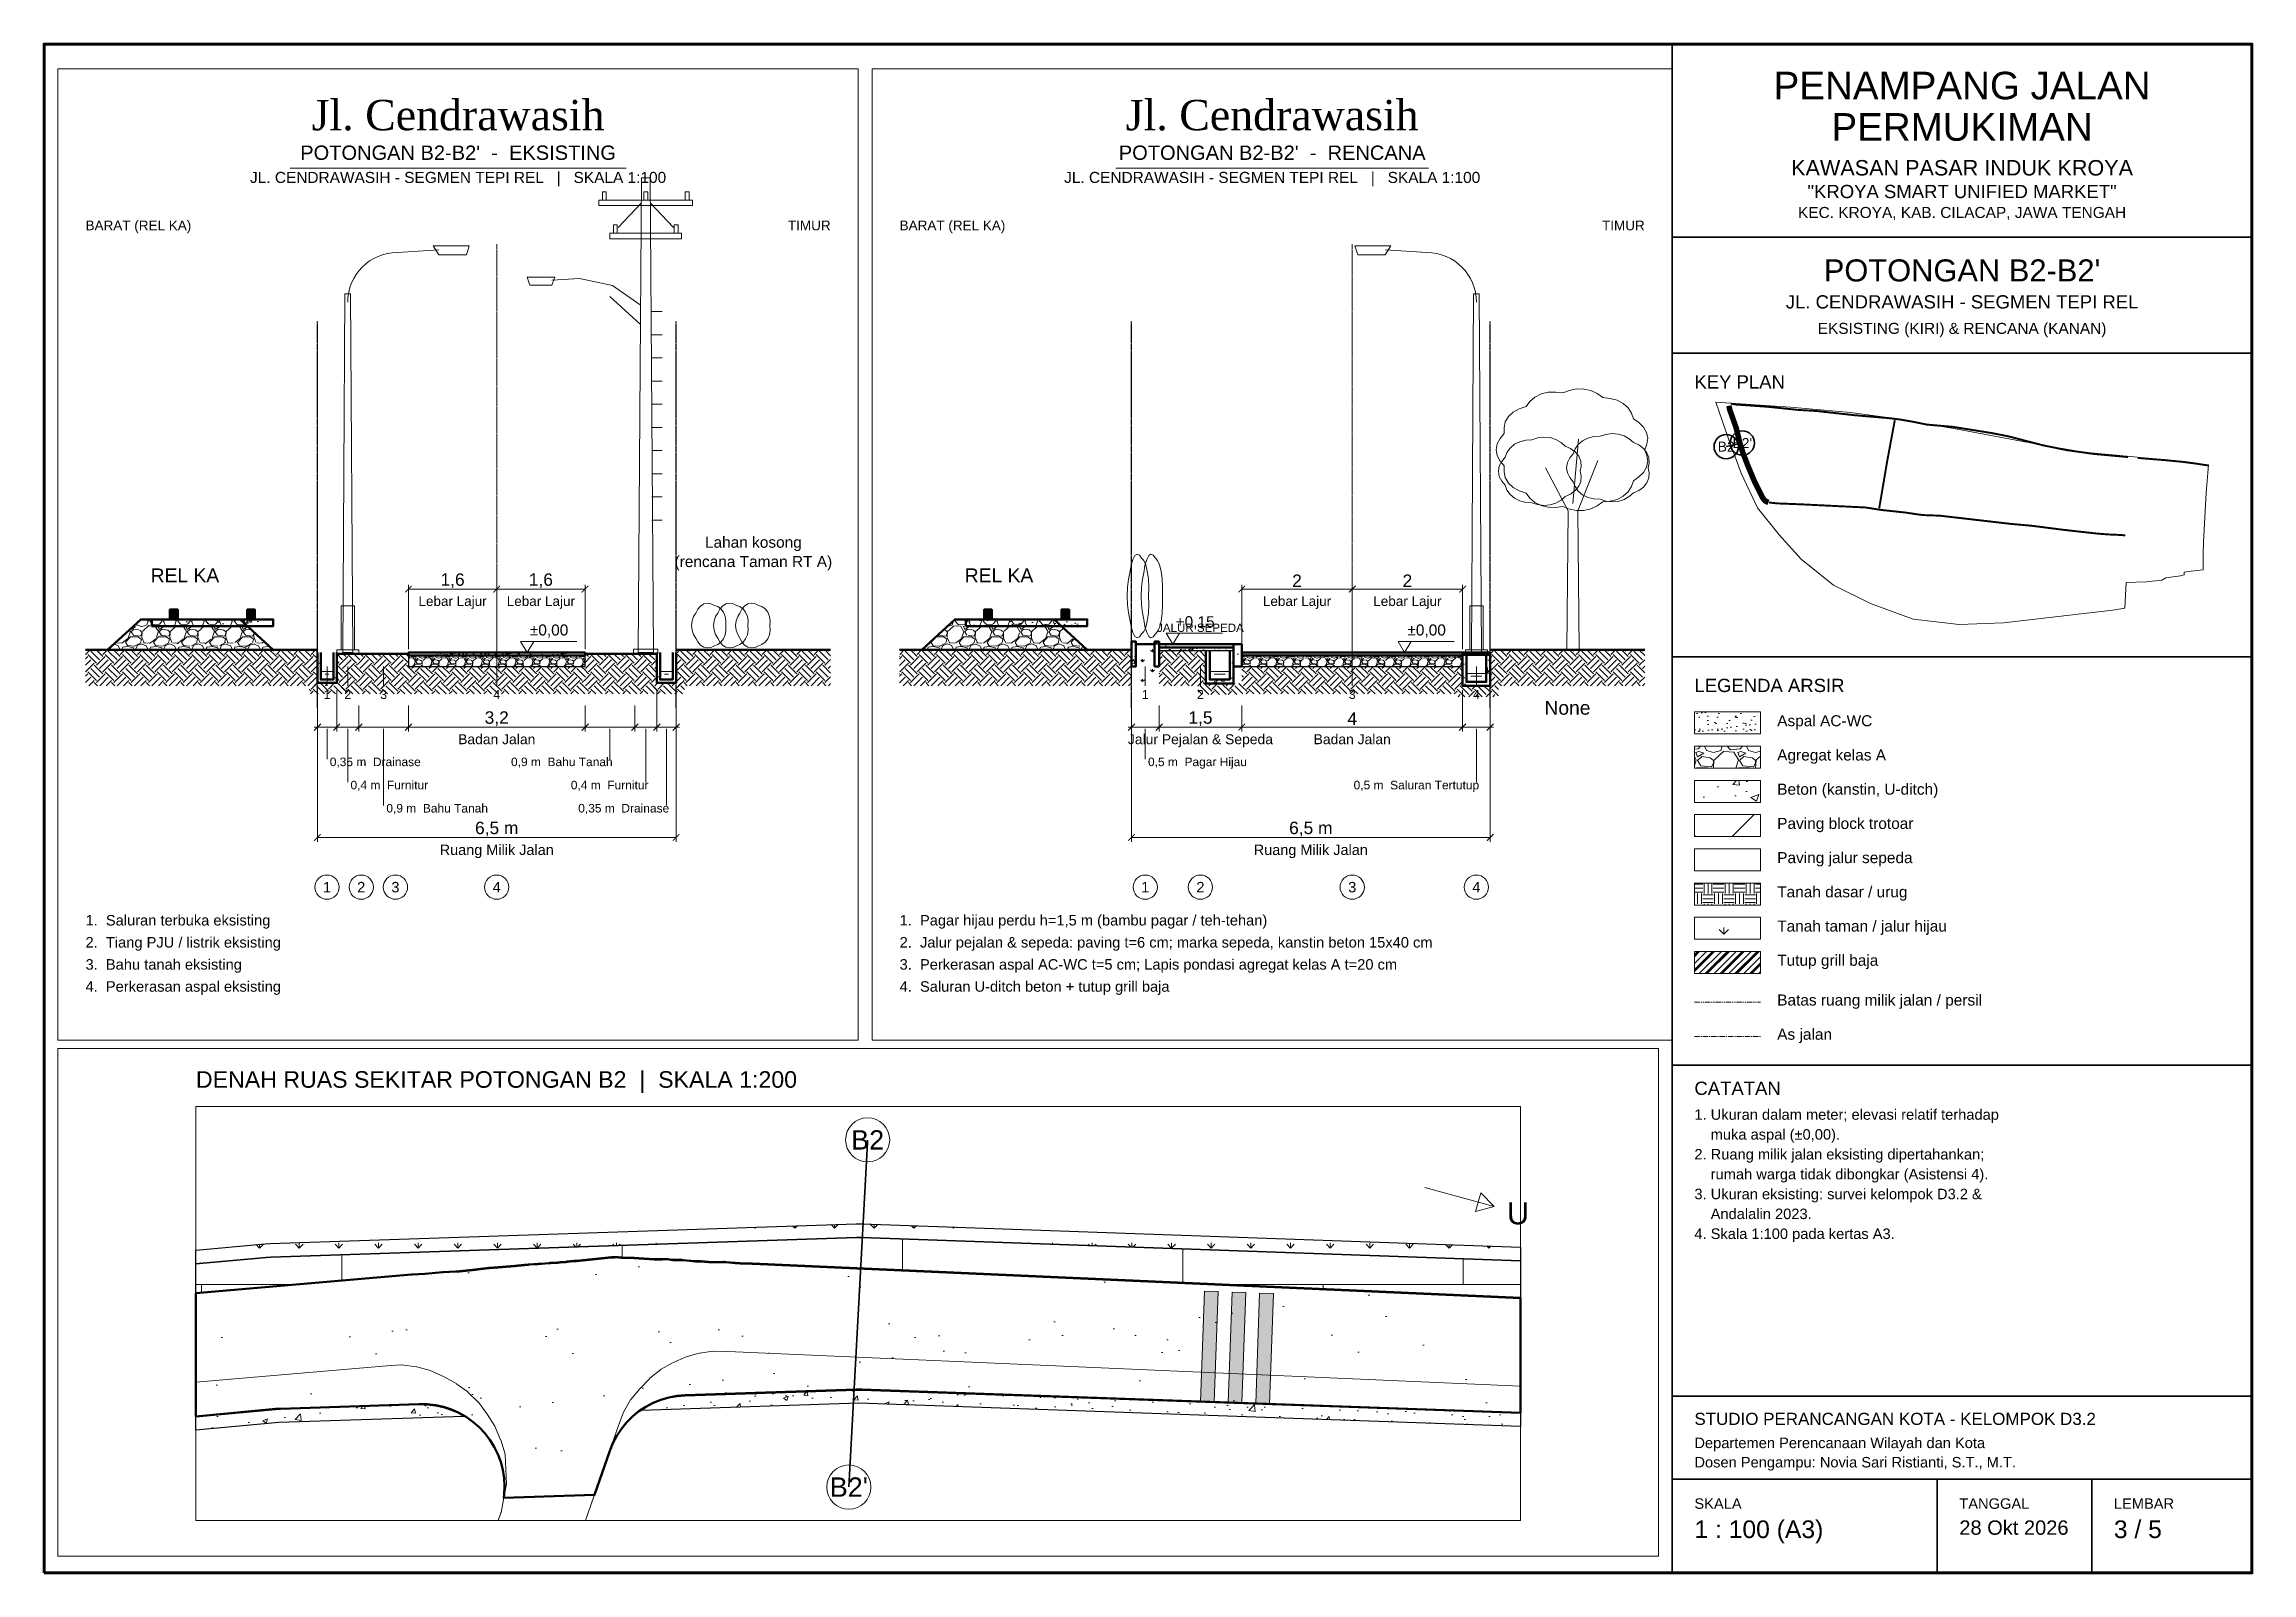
# Paper-space layout 'PNP_B2_CENDRAWASIH' of a CAD drawing. Header units: metres, sheet in millimetres. Extents: x 10 to 410, y 10 to 287.
# The model-space entities are those that its viewports show. They can reach past a viewport. Long polylines and large blocks are cut down to what shows.
import ezdxf
from ezdxf.enums import TextEntityAlignment as Align

# ---------------------------------------------------------------- set-up
doc = ezdxf.new("R2010")
doc.units = ezdxf.units.M
doc.linetypes.add('CENTER', pattern=[5.08, 3.175, -0.635, 0.635, -0.635])
doc.linetypes.add('PHANTOM', pattern=[6.35, 3.175, -0.635, 0.635, -0.635, 0.635, -0.635])
for name, color, linetype, lineweight in [('D32_KOP', 7, 'Continuous', 35), ('D32_KOP_TIPIS', 7, 'Continuous', 18), ('D32_PNP_AIR', 5, 'Continuous', 13), ('D32_PNP_ARSIR', 8, 'Continuous', 9), ('D32_PNP_ARSIR_TANAH', 33, 'Continuous', 9), ('D32_PNP_AS', 1, 'CENTER', 13), ('D32_PNP_BATAS_RMJ', 1, 'PHANTOM', 25), ('D32_PNP_DIMENSI', 7, 'Continuous', 13), ('D32_PNP_KONSTRUKSI', 7, 'Continuous', 25), ('D32_PNP_POTONGAN', 7, 'Continuous', 50), ('D32_PNP_TAMPAK', 8, 'Continuous', 18), ('D32_PNP_TEKS', 7, 'Continuous', 18), ('D32_PNP_VEGETASI', 94, 'Continuous', 18), ('D32_VIEWPORT', 8, 'Continuous', 9)]:
    doc.layers.add(name, color=color, linetype=linetype, lineweight=lineweight)
doc.styles.add('D32_ARIAL', font='arial.ttf')
doc.styles.add('D32_TIMES', font='times.ttf')
doc.dimstyles.new('D32_1-100', dxfattribs={"dimtxt": 0.225, "dimasz": 0.12, "dimexe": 0.08, "dimexo": 0.06, "dimgap": 0.04, "dimtad": 1, "dimtxsty": 'D32_ARIAL', "dimblk": 'ARCHTICK', "dimblk1": 'ARCHTICK', "dimblk2": 'ARCHTICK', "dimcen": 2.5, "dimclrd": 7, "dimclre": 7, "dimclrt": 7, "dimazin": 3, "dimtfac": 1, "dimtmove": 2, "dimatfit": 3, "dimlwd": 13, "dimlwe": 13})

psp = doc.layouts.new('PNP_B2_CENDRAWASIH')

# ---------------------------------------------------------------- texts
at = {"color": 1, "style": 'D32_ARIAL'}
for s, p in [('B2', (314.76, 214.07)), ("B2'", (317.68, 214.72))]:
    psp.add_text(s, height=1.8, dxfattribs=at).set_placement(p, align=Align.MIDDLE_CENTER)
at = {"layer": 'D32_KOP_TIPIS', "style": 'D32_ARIAL'}
for s, height, p in [('PENAMPANG JALAN', 5, (357.5, 282)), ('PERMUKIMAN', 5, (357.5, 274.5)), ('KAWASAN PASAR INDUK KROYA', 2.8, (357.5, 266)), ('"KROYA SMART UNIFIED MARKET"', 2.4, (357.5, 261.5)), ('KEC. KROYA, KAB. CILACAP, JAWA TENGAH', 2, (357.5, 257.5)), ("POTONGAN B2-B2'", 4, (357.5, 248)), ('JL. CENDRAWASIH - SEGMEN TEPI REL', 2.4, (357.5, 241.5)), ('EKSISTING (KIRI) & RENCANA (KANAN)', 2, (357.5, 236.5))]:
    psp.add_text(s, height=height, dxfattribs=at).set_placement(p, align=Align.TOP_CENTER)
for s, height, p in [('KEY PLAN', 2.4, (309, 227)), ('LEGENDA ARSIR', 2.4, (309, 172)), ('Aspal AC-WC', 2, (324, 165.4)), ('Agregat kelas A', 2, (324, 159.2)), ('Beton (kanstin, U-ditch)', 2, (324, 153)), ('Paving block trotoar', 2, (324, 146.8)), ('Paving jalur sepeda', 2, (324, 140.6)), ('Tanah dasar / urug', 2, (324, 134.4)), ('Tanah taman / jalur hijau', 2, (324, 128.2)), ('Tutup grill baja', 2, (324, 122)), ('Batas ruang milik jalan / persil', 2, (324, 114.8)), ('As jalan', 2, (324, 108.6)), ('CATATAN', 2.4, (309, 99)), ('1. Ukuran dalam meter; elevasi relatif terhadap', 1.9, (309, 94)), ('    muka aspal (±0,00).', 1.9, (309, 90.4)), ('2. Ruang milik jalan eksisting dipertahankan;', 1.9, (309, 86.8)), ('    rumah warga tidak dibongkar (Asistensi 4).', 1.9, (309, 83.2)), ('3. Ukuran eksisting: survei kelompok D3.2 &', 1.9, (309, 79.6)), ('    Andalalin 2023.', 1.9, (309, 76)), ('4. Skala 1:100 pada kertas A3.', 1.9, (309, 72.4)), ('STUDIO PERANCANGAN KOTA - KELOMPOK D3.2', 2.2, (309, 39)), ('Departemen Perencanaan Wilayah dan Kota', 1.9, (309, 34.5)), ('Dosen Pengampu: Novia Sari Ristianti, S.T., M.T.', 1.9, (309, 31)), ('SKALA', 1.9, (309, 23.5)), ('TANGGAL', 1.9, (357, 23.5)), ('LEMBAR', 1.9, (385, 23.5)), ('1 : 100 (A3)', 3.2, (309, 19.5)), ('28 Okt 2026', 2.6, (357, 19.5)), ('3 / 5', 3.2, (385, 19.5))]:
    psp.add_text(s, height=height, dxfattribs=at).set_placement(p, align=Align.TOP_LEFT)

msp = doc.modelspace()

# ---------------------------------------------------------------- texts
at = {"color": 1, "style": 'D32_ARIAL'}
for s, p in [('B2', (100.341, -55.709)), ("B2'", (99.659, -68.291))]:
    msp.add_text(s, height=0.7, dxfattribs=at).set_placement(p, align=Align.MIDDLE_CENTER)
at = {"style": 'D32_ARIAL'}
msp.add_text('U', height=0.8, dxfattribs=at).set_placement((123.909, -58.37), align=Align.MIDDLE_CENTER)
at = {"layer": 'D32_PNP_TEKS'}
for s, height, style, p in [('Jl. Cendrawasih', 0.55, 'D32_TIMES', (6.75, -50.7)), ('Jl. Cendrawasih', 0.55, 'D32_TIMES', (28.75, -50.7)), ("POTONGAN B2-B2'  -  EKSISTING", 0.26, 'D32_ARIAL', (6.75, -51.15)), ("POTONGAN B2-B2'  -  RENCANA", 0.26, 'D32_ARIAL', (28.75, -51.15)), ('JL. CENDRAWASIH - SEGMEN TEPI REL   |   SKALA 1:100', 0.2, 'D32_ARIAL', (6.75, -51.55)), ('JL. CENDRAWASIH - SEGMEN TEPI REL   |   SKALA 1:100', 0.2, 'D32_ARIAL', (28.75, -51.55))]:
    msp.add_text(s, height=height, dxfattribs=dict(at, style=style)).set_placement(p, align=Align.BOTTOM_CENTER)
at = {"layer": 'D32_PNP_TEKS', "style": 'D32_ARIAL'}
for s, height, p in [('BARAT (REL KA)', 0.175, (0, -52.4)), ('BARAT (REL KA)', 0.175, (22, -52.4)), ('DENAH RUAS SEKITAR POTONGAN B2  |  SKALA 1:200', 0.6, (76, -54)), ('±0,00', 0.2, (8.05, -59.75)), ('+0,15', 0.2, (27, -59.6)), ('±0,00', 0.2, (31.2, -59.75))]:
    msp.add_text(s, height=height, dxfattribs=at).set_placement(p, align=Align.BOTTOM_LEFT)
for p in [(13.5, -52.4), (35.5, -52.4)]:
    msp.add_text('TIMUR', height=0.175, dxfattribs=at).set_placement(p, align=Align.BOTTOM_RIGHT)
for s, height, p in [('Lahan kosong', 0.2, (12.1, -58)), ('(rencana Taman RT A)', 0.2, (12.1, -58.35)), ('REL KA', 0.25, (1.8, -58.6)), ('REL KA', 0.25, (23.8, -58.6)), ('JALUR SEPEDA', 0.15, (27.45, -59.55)), ('None', 0.25, (34.1, -61)), ('1', 0.19, (4.375, -64.25)), ('2', 0.19, (4.995, -64.25)), ('3', 0.19, (5.615, -64.25)), ('4', 0.19, (7.45, -64.25)), ('1', 0.19, (26.45, -64.25)), ('2', 0.19, (27.45, -64.25)), ('3', 0.19, (30.2, -64.25)), ('4', 0.19, (32.45, -64.25))]:
    msp.add_text(s, height=height, dxfattribs=at).set_placement(p, align=Align.MIDDLE_CENTER)
for s, height, p in [('Lebar Lajur', 0.175, (6.65, -58.98)), ('Lebar Lajur', 0.175, (8.25, -58.98)), ('Lebar Lajur', 0.175, (29.2, -58.98)), ('Lebar Lajur', 0.175, (31.2, -58.98)), ('1', 0.16, (4.375, -60.68)), ('2', 0.16, (4.75, -60.68)), ('3', 0.16, (5.4, -60.68)), ('4', 0.16, (7.45, -60.68)), ('1', 0.16, (26.45, -60.68)), ('2', 0.16, (27.45, -60.68)), ('3', 0.16, (30.2, -60.68)), ('4', 0.16, (32.45, -60.68)), ('Badan Jalan', 0.18, (7.45, -61.48)), ('Jalur Pejalan & Sepeda', 0.18, (27.45, -61.48)), ('Badan Jalan', 0.18, (30.2, -61.48)), ('Ruang Milik Jalan', 0.1875, (7.45, -63.48)), ('Ruang Milik Jalan', 0.1875, (29.45, -63.48))]:
    msp.add_text(s, height=height, dxfattribs=at).set_placement(p, align=Align.TOP_CENTER)
for s, height, p in [('0,35 m  Drainase', 0.155, (4.425, -61.98)), ('0,5 m  Pagar Hijau', 0.155, (26.5, -61.98)), ('0,4 m  Furnitur', 0.155, (4.8, -62.4)), ('0,9 m  Bahu Tanah', 0.155, (5.45, -62.82)), ('1.  Saluran terbuka eksisting', 0.19, (0, -64.85)), ('1.  Pagar hijau perdu h=1,5 m (bambu pagar / teh-tehan)', 0.19, (22, -64.85)), ('2.  Tiang PJU / listrik eksisting', 0.19, (0, -65.25)), ('2.  Jalur pejalan & sepeda: paving t=6 cm; marka sepeda, kanstin beton 15x40 cm', 0.19, (22, -65.25)), ('3.  Bahu tanah eksisting', 0.19, (0, -65.65)), ('3.  Perkerasan aspal AC-WC t=5 cm; Lapis pondasi agregat kelas A t=20 cm', 0.19, (22, -65.65)), ('4.  Perkerasan aspal eksisting', 0.19, (0, -66.05)), ('4.  Saluran U-ditch beton + tutup grill baja', 0.19, (22, -66.05))]:
    msp.add_text(s, height=height, dxfattribs=at).set_placement(p, align=Align.MIDDLE_LEFT)
for s, p in [('0,9 m  Bahu Tanah', (9.55, -61.98)), ('0,4 m  Furnitur', (10.2, -62.4)), ('0,5 m  Saluran Tertutup', (32.5, -62.4)), ('0,35 m  Drainase', (10.575, -62.82))]:
    msp.add_text(s, height=0.155, dxfattribs=at).set_placement(p, align=Align.MIDDLE_RIGHT)

# ---------------------------------------------------------------- blocks, each defined once
blk = doc.blocks.new('_ARCHTICK')
at = {"color": 0, "linetype": 'BYBLOCK', "const_width": 0.15}
blk.add_lwpolyline([(-0.5, -0.5), (0.5, 0.5)], dxfattribs=at)

# ---------------------------------------------------------------- dimensions: what is measured, and where the dimension line sits
at = {"layer": 'D32_PNP_DIMENSI'}
for base, p1, p2 in [((5.85, -58.85), (5.85, -60), (7.45, -60)), ((7.45, -58.85), (7.45, -60), (9.05, -60)), ((28.2, -58.85), (28.2, -60), (30.2, -60)), ((30.2, -58.85), (30.2, -60), (32.2, -60)), ((5.85, -61.35), (5.85, -60.9), (9.05, -60.9)), ((26.7, -61.35), (26.7, -60.9), (28.2, -60.9)), ((28.2, -61.35), (28.2, -60.9), (32.2, -60.9))]:
    msp.add_linear_dim(base=base, p1=p1, p2=p2, dimstyle='D32_1-100', dxfattribs=at).render()
for base, p1, p2 in [((4.2, -63.35), (4.2, -60.9), (10.7, -60.9)), ((26.2, -63.35), (26.2, -60.9), (32.7, -60.9))]:
    msp.add_linear_dim(base=base, p1=p1, p2=p2, text='<> m', dimstyle='D32_1-100', dxfattribs=at).render()

# ---------------------------------------------------------------- hatches: boundary and pattern name
at = {"layer": 'D32_PNP_ARSIR'}
h = msp.add_hatch(dxfattribs=at)
h.set_pattern_fill('GRASS', scale=0.04)
h.paths.add_polyline_path([(78.503, -59.472), (78.694, -59.46), (99.919, -58.751), (100.143, -58.751), (124, -59.594), (124, -60.094), (100.125, -59.251), (99.936, -59.251), (78.711, -59.96), (78.549, -59.97), (76, -60.206), (76, -59.704)])
h = msp.add_hatch(dxfattribs=at)
h.set_pattern_fill('GRAVEL', scale=0.02)
h.paths.add_polyline_path([(0.4, -59.95), (3.4, -59.95), (2.8, -59.4), (1, -59.4)])
h = msp.add_hatch(dxfattribs=at)
h.set_pattern_fill('AR-CONC', scale=0.003)
h.paths.add_polyline_path([(1.2, -59.52), (3.4, -59.52), (3.4, -59.4), (1.2, -59.4)])
h = msp.add_hatch(color=8, dxfattribs=at)
h.dxf.hatch_style = 1
h.paths.add_polyline_path([(1.53, -59.4), (1.67, -59.4), (1.67, -59.22), (1.53, -59.22)])
h = msp.add_hatch(color=8, dxfattribs=at)
h.dxf.hatch_style = 1
h.paths.add_polyline_path([(2.93, -59.4), (3.07, -59.4), (3.07, -59.22), (2.93, -59.22)])
h = msp.add_hatch(dxfattribs=at)
h.set_pattern_fill('GRAVEL', scale=0.02)
h.paths.add_polyline_path([(22.4, -59.95), (25.4, -59.95), (24.8, -59.4), (23, -59.4)])
h = msp.add_hatch(dxfattribs=at)
h.set_pattern_fill('AR-CONC', scale=0.003)
h.paths.add_polyline_path([(23.2, -59.52), (25.4, -59.52), (25.4, -59.4), (23.2, -59.4)])
h = msp.add_hatch(color=8, dxfattribs=at)
h.dxf.hatch_style = 1
h.paths.add_polyline_path([(23.53, -59.4), (23.67, -59.4), (23.67, -59.22), (23.53, -59.22)])
h = msp.add_hatch(color=8, dxfattribs=at)
h.dxf.hatch_style = 1
h.paths.add_polyline_path([(24.93, -59.4), (25.07, -59.4), (25.07, -59.22), (24.93, -59.22)])
h = msp.add_hatch(dxfattribs=at)
h.set_pattern_fill('AR-B816', scale=0.025)
h.paths.add_polyline_path([(78.549, -59.97), (78.711, -59.96), (99.936, -59.251), (100.125, -59.251), (124, -60.094), (124, -61.423), (96.169, -60.177), (96.169, -60.177), (96.143, -60.176), (96.142, -60.176), (95.725, -60.164), (95.538, -60.153), (95.209, -60.124), (95.209, -60.124), (95.15, -60.12), (95.149, -60.12), (95.124, -60.12), (95.123, -60.12), (94.858, -60.125), (94.576, -60.117), (94.311, -60.097), (94.311, -60.097), (94.288, -60.096), (94.288, -60.096), (94.27, -60.095), (94.27, -60.095), (94.099, -60.091), (93.779, -60.066), (93.68, -60.053), (93.679, -60.052), (93.61, -60.05), (93.609, -60.05), (93.59, -60.05), (93.291, -60.043), (93.09, -60.019), (93.089, -60.019), (93.039, -60.015), (93.037, -60.015), (92.947, -60.017), (92.946, -60.017), (92.876, -60.022), (92.608, -60.019), (92.054, -59.987), (91.881, -59.971), (91.879, -59.971), (91.418, -59.959), (91.296, -59.953), (91.18, -59.946), (91.179, -59.945), (91.166, -59.946), (91.165, -59.946), (91.102, -59.948), (91.102, -59.948), (91.075, -59.95), (91.075, -59.95), (91.054, -59.952), (91.054, -59.952), (89.792, -60.081), (89.699, -60.085), (89.697, -60.085), (89.695, -60.086), (89.693, -60.086), (89.692, -60.086), (89.455, -60.106), (89.454, -60.106), (89.39, -60.115), (89.197, -60.134), (89.197, -60.134), (89.101, -60.146), (88.859, -60.157), (88.854, -60.157), (88.854, -60.157), (88.825, -60.158), (88.824, -60.158), (88.789, -60.161), (88.789, -60.161), (88.516, -60.184), (88.405, -60.192), (88.083, -60.208), (88.083, -60.208), (88.062, -60.209), (88.061, -60.209), (88.034, -60.212), (88.034, -60.212), (87.653, -60.254), (87.558, -60.263), (87.113, -60.297), (86.637, -60.334), (86.636, -60.334), (86.616, -60.336), (86.616, -60.336), (86.612, -60.337), (86.611, -60.337), (86.118, -60.399), (86.025, -60.409), (85.548, -60.454), (85.421, -60.463), (84.963, -60.487), (84.962, -60.487), (84.957, -60.487), (84.957, -60.487), (84.933, -60.489), (84.933, -60.489), (84.429, -60.538), (84.296, -60.547), (83.841, -60.571), (83.841, -60.571), (83.835, -60.571), (83.835, -60.571), (83.813, -60.573), (83.813, -60.573), (76, -61.247), (76, -60.206)])
h = msp.add_hatch(dxfattribs=at)
h.set_pattern_fill('AR-CONC', scale=0.003)
h.paths.add_polyline_path([(4.2, -60.55), (4.26, -60.55), (4.26, -60), (4.2, -60)])
h = msp.add_hatch(dxfattribs=at)
h.set_pattern_fill('AR-CONC', scale=0.003)
h.paths.add_polyline_path([(4.49, -60.55), (4.55, -60.55), (4.55, -60), (4.49, -60)])
h = msp.add_hatch(dxfattribs=at)
h.set_pattern_fill('AR-SAND', scale=0.002)
h.paths.add_polyline_path([(5.85, -60.05), (9.05, -60.05), (9.05, -60), (5.85, -60)])
h = msp.add_hatch(dxfattribs=at)
h.set_pattern_fill('AR-CONC', scale=0.003)
h.paths.add_polyline_path([(10.35, -60.55), (10.41, -60.55), (10.41, -60), (10.35, -60)])
h = msp.add_hatch(dxfattribs=at)
h.set_pattern_fill('AR-CONC', scale=0.003)
h.paths.add_polyline_path([(10.64, -60.55), (10.7, -60.55), (10.7, -60), (10.64, -60)])
h = msp.add_hatch(dxfattribs=at)
h.set_pattern_fill('AR-CONC', scale=0.003)
h.paths.add_polyline_path([(26.2, -60.25), (26.28, -60.25), (26.28, -59.8), (26.2, -59.8)])
h = msp.add_hatch(dxfattribs=at)
h.set_pattern_fill('AR-CONC', scale=0.003)
h.paths.add_polyline_path([(26.62, -60.25), (26.7, -60.25), (26.7, -59.8), (26.62, -59.8)])
h = msp.add_hatch(dxfattribs=at)
h.set_pattern_fill('AR-B816', scale=0.006)
h.paths.add_polyline_path([(26.7, -59.91), (28.05, -59.91), (28.05, -59.85), (26.7, -59.85)])
h = msp.add_hatch(dxfattribs=at)
h.set_pattern_fill('AR-SAND', scale=0.002)
h.paths.add_polyline_path([(26.7, -59.96), (28.05, -59.96), (28.05, -59.91), (26.7, -59.91)])
h = msp.add_hatch(dxfattribs=at)
h.set_pattern_fill('AR-CONC', scale=0.003)
h.paths.add_polyline_path([(27.55, -60.56), (27.62, -60.56), (27.62, -59.96), (27.55, -59.96)])
h = msp.add_hatch(dxfattribs=at)
h.set_pattern_fill('AR-CONC', scale=0.003)
h.paths.add_polyline_path([(27.98, -60.56), (28.05, -60.56), (28.05, -59.96), (27.98, -59.96)])
h = msp.add_hatch(dxfattribs=at)
h.set_pattern_fill('AR-CONC', scale=0.003)
h.paths.add_polyline_path([(28.05, -60.25), (28.2, -60.25), (28.2, -59.85), (28.05, -59.85)])
h = msp.add_hatch(dxfattribs=at)
h.set_pattern_fill('AR-SAND', scale=0.002)
h.paths.add_polyline_path([(28.2, -60.05), (32.2, -60.05), (32.2, -60), (28.2, -60)])
h = msp.add_hatch(dxfattribs=at)
h.set_pattern_fill('AR-CONC', scale=0.003)
h.paths.add_polyline_path([(32.2, -60.6), (32.27, -60.6), (32.27, -60), (32.2, -60)])
h = msp.add_hatch(dxfattribs=at)
h.set_pattern_fill('STEEL', scale=0.01)
h.paths.add_polyline_path([(32.2, -60.04), (32.7, -60.04), (32.7, -60), (32.2, -60)])
h = msp.add_hatch(dxfattribs=at)
h.set_pattern_fill('AR-CONC', scale=0.003)
h.paths.add_polyline_path([(32.63, -60.6), (32.7, -60.6), (32.7, -60), (32.63, -60)])
h = msp.add_hatch(dxfattribs=at)
h.set_pattern_fill('AR-SAND', scale=0.09)
h.paths.add_polyline_path([(83.815, -60.593), (83.837, -60.591), (83.842, -60.591), (84.297, -60.567), (84.431, -60.557), (84.935, -60.509), (84.959, -60.507), (84.964, -60.507), (85.422, -60.483), (85.55, -60.474), (86.027, -60.429), (86.12, -60.419), (86.614, -60.357), (86.618, -60.356), (86.638, -60.354), (87.114, -60.317), (87.56, -60.283), (87.655, -60.274), (88.036, -60.232), (88.063, -60.229), (88.084, -60.228), (88.406, -60.212), (88.518, -60.204), (88.791, -60.181), (88.826, -60.178), (88.855, -60.177), (88.86, -60.177), (89.103, -60.166), (89.199, -60.154), (89.392, -60.135), (89.457, -60.126), (89.7, -60.106), (89.699, -60.105), (89.793, -60.101), (91.056, -59.972), (91.076, -59.97), (91.103, -59.968), (91.166, -59.966), (91.179, -59.965), (91.295, -59.973), (91.417, -59.979), (91.879, -59.991), (92.053, -60.007), (92.607, -60.039), (92.877, -60.042), (92.947, -60.037), (93.038, -60.035), (93.087, -60.038), (93.289, -60.063), (93.59, -60.07), (93.61, -60.07), (93.678, -60.072), (93.777, -60.086), (94.098, -60.111), (94.269, -60.115), (94.287, -60.116), (94.31, -60.117), (94.575, -60.137), (94.858, -60.145), (95.124, -60.14), (95.149, -60.14), (95.208, -60.144), (95.537, -60.173), (95.724, -60.184), (96.142, -60.196), (96.168, -60.197), (124, -61.443), (124, -65.598), (100.128, -64.754), (99.922, -64.754), (93.732, -64.961), (93.433, -64.986), (93.137, -65.041), (92.849, -65.125), (92.57, -65.238), (92.304, -65.378), (92.053, -65.544), (91.82, -65.734), (91.608, -65.947), (91.418, -66.179), (91.252, -66.43), (91.111, -66.696), (90.999, -66.975), (90.444, -68.573), (87.152, -68.683), (87.169, -68.563), (87.182, -68.264), (87.165, -67.964), (87.119, -67.669), (87.043, -67.379), (86.939, -67.098), (86.807, -66.829), (86.649, -66.575), (86.466, -66.337), (86.261, -66.119), (86.035, -65.922), (85.791, -65.749), (85.53, -65.602), (85.256, -65.481), (84.971, -65.387), (84.679, -65.323), (84.381, -65.288), (84.082, -65.283), (79.064, -65.451), (78.888, -65.462), (76, -65.73), (76, -61.267)])
h = msp.add_hatch(dxfattribs=at)
h.set_pattern_fill('GRAVEL', scale=0.012)
h.paths.add_polyline_path([(5.85, -60.25), (9.05, -60.25), (9.05, -60.05), (5.85, -60.05)])
h = msp.add_hatch(dxfattribs=at)
h.set_pattern_fill('GRAVEL', scale=0.012)
h.paths.add_polyline_path([(28.2, -60.25), (32.2, -60.25), (32.2, -60.05), (28.2, -60.05)])
h = msp.add_hatch(dxfattribs=at)
h.set_pattern_fill('AR-CONC', scale=0.003)
h.paths.add_polyline_path([(4.26, -60.55), (4.49, -60.55), (4.49, -60.49), (4.26, -60.49)])
h = msp.add_hatch(dxfattribs=at)
h.set_pattern_fill('AR-CONC', scale=0.003)
h.paths.add_polyline_path([(10.41, -60.55), (10.64, -60.55), (10.64, -60.49), (10.41, -60.49)])
h = msp.add_hatch(dxfattribs=at)
h.set_pattern_fill('AR-CONC', scale=0.003)
h.paths.add_polyline_path([(27.62, -60.56), (27.98, -60.56), (27.98, -60.49), (27.62, -60.49)])
h = msp.add_hatch(dxfattribs=at)
h.set_pattern_fill('AR-CONC', scale=0.003)
h.paths.add_polyline_path([(32.27, -60.6), (32.63, -60.6), (32.63, -60.53), (32.27, -60.53)])
h = msp.add_hatch(color=252, dxfattribs=at)
h.dxf.hatch_style = 1
h.paths.add_polyline_path([(112.545, -61.19), (113.045, -61.208), (112.903, -65.206), (112.404, -65.188)])
h = msp.add_hatch(color=252, dxfattribs=at)
h.dxf.hatch_style = 1
h.paths.add_polyline_path([(113.544, -61.226), (114.044, -61.243), (113.903, -65.241), (113.403, -65.223)])
h = msp.add_hatch(color=252, dxfattribs=at)
h.dxf.hatch_style = 1
h.paths.add_polyline_path([(114.544, -61.261), (115.043, -61.279), (114.902, -65.276), (114.402, -65.259)])
h = msp.add_hatch(dxfattribs=at)
h.set_pattern_fill('AR-CONC', scale=0.01)
h.paths.add_polyline_path([(100.025, -65.251), (92.134, -65.515), (92.314, -65.395), (92.578, -65.256), (92.855, -65.144), (93.142, -65.06), (93.435, -65.006), (93.734, -64.981), (99.922, -64.774), (100.128, -64.774), (124, -65.618), (124, -66.098)])
h = msp.add_hatch(dxfattribs=at)
h.set_pattern_fill('AR-CONC', scale=0.01)
h.paths.add_polyline_path([(78.889, -65.482), (79.065, -65.471), (84.082, -65.303), (84.38, -65.308), (84.676, -65.343), (84.966, -65.407), (85.249, -65.499), (85.521, -65.619), (85.714, -65.729), (79.007, -65.953), (76, -66.232), (76, -65.75)])
at = {"layer": 'D32_PNP_ARSIR_TANAH'}
h = msp.add_hatch(dxfattribs=at)
h.set_pattern_fill('EARTH', scale=0.035, angle=45)
h.paths.add_polyline_path([(0, -60.6), (4.2, -60.6), (4.2, -59.95), (0, -59.95)])
h = msp.add_hatch(dxfattribs=at)
h.set_pattern_fill('EARTH', scale=0.035, angle=45)
h.paths.add_polyline_path([(10.7, -60.6), (13.5, -60.6), (13.5, -59.95), (10.7, -59.95)])
h = msp.add_hatch(dxfattribs=at)
h.set_pattern_fill('EARTH', scale=0.035, angle=45)
h.paths.add_polyline_path([(22, -60.6), (26.2, -60.6), (26.2, -59.95), (22, -59.95)])
h = msp.add_hatch(dxfattribs=at)
h.set_pattern_fill('GRASS', scale=0.01)
h.paths.add_polyline_path([(26.28, -60.6), (26.62, -60.6), (26.62, -59.85), (26.28, -59.85)])
h = msp.add_hatch(dxfattribs=at)
h.set_pattern_fill('EARTH', scale=0.035, angle=45)
h.paths.add_polyline_path([(26.7, -60.6), (27.55, -60.6), (27.55, -59.96), (26.7, -59.96)])
h = msp.add_hatch(dxfattribs=at)
h.set_pattern_fill('EARTH', scale=0.035, angle=45)
h.paths.add_polyline_path([(32.7, -60.6), (35.5, -60.6), (35.5, -59.95), (32.7, -59.95)])
h = msp.add_hatch(dxfattribs=at)
h.set_pattern_fill('EARTH', scale=0.035, angle=45)
h.paths.add_polyline_path([(4.55, -60.75), (4.95, -60.75), (4.95, -60.02), (4.55, -60.02)])
h = msp.add_hatch(dxfattribs=at)
h.set_pattern_fill('EARTH', scale=0.035, angle=45)
h.paths.add_polyline_path([(4.95, -60.75), (5.85, -60.75), (5.85, -60.02), (4.95, -60.02)])
h = msp.add_hatch(dxfattribs=at)
h.set_pattern_fill('EARTH', scale=0.035, angle=45)
h.paths.add_polyline_path([(5.85, -60.75), (9.05, -60.75), (9.05, -60.25), (5.85, -60.25)])
h = msp.add_hatch(dxfattribs=at)
h.set_pattern_fill('EARTH', scale=0.035, angle=45)
h.paths.add_polyline_path([(9.05, -60.75), (9.95, -60.75), (9.95, -60.02), (9.05, -60.02)])
h = msp.add_hatch(dxfattribs=at)
h.set_pattern_fill('EARTH', scale=0.035, angle=45)
h.paths.add_polyline_path([(9.95, -60.75), (10.35, -60.75), (10.35, -60.02), (9.95, -60.02)])
h = msp.add_hatch(dxfattribs=at)
h.set_pattern_fill('EARTH', scale=0.035, angle=45)
h.paths.add_polyline_path([(28.2, -60.75), (32.2, -60.75), (32.2, -60.25), (28.2, -60.25)])
h = msp.add_hatch(dxfattribs=at)
h.set_pattern_fill('EARTH', scale=0.035, angle=45)
h.paths.add_polyline_path([(4.05, -60.75), (4.7, -60.75), (4.7, -60.55), (4.05, -60.55)])
h = msp.add_hatch(dxfattribs=at)
h.set_pattern_fill('EARTH', scale=0.035, angle=45)
h.paths.add_polyline_path([(10.2, -60.75), (10.85, -60.75), (10.85, -60.55), (10.2, -60.55)])
h = msp.add_hatch(dxfattribs=at)
h.set_pattern_fill('EARTH', scale=0.035, angle=45)
h.paths.add_polyline_path([(27.4, -60.76), (28.2, -60.76), (28.2, -60.56), (27.4, -60.56)])
h = msp.add_hatch(dxfattribs=at)
h.set_pattern_fill('EARTH', scale=0.035, angle=45)
h.paths.add_polyline_path([(32.05, -60.8), (32.85, -60.8), (32.85, -60.6), (32.05, -60.6)])

# ---------------------------------------------------------------- linework, layer by layer
at = {"layer": 'D32_PNP_AIR'}
for points in [[(4.28, -60.34), (4.47, -60.34)], [(4.34, -60.39), (4.41, -60.39)], [(10.43, -60.34), (10.62, -60.34)], [(10.49, -60.39), (10.56, -60.39)], [(27.64, -60.34), (27.96, -60.34)], [(27.7, -60.39), (27.9, -60.39)], [(32.29, -60.38), (32.61, -60.38)], [(32.35, -60.43), (32.55, -60.43)]]:
    msp.add_lwpolyline(points, dxfattribs=at)
at = {"layer": 'D32_PNP_AS'}
for points in [[(7.45, -60.3), (7.45, -52.6)], [(30.2, -60.3), (30.2, -52.6)]]:
    msp.add_lwpolyline(points, dxfattribs=at)
at = {"layer": 'D32_PNP_BATAS_RMJ'}
for points in [[(4.2, -61), (4.2, -54)], [(10.7, -61), (10.7, -54)], [(26.2, -61), (26.2, -54)], [(32.7, -61), (32.7, -54)], [(4.2, -61), (4.2, -55)], [(10.7, -61), (10.7, -55)], [(26.2, -61), (26.2, -55)], [(32.7, -61), (32.7, -55)]]:
    msp.add_lwpolyline(points, dxfattribs=at)
at = {"layer": 'D32_PNP_BATAS_RMJ', "color": 1, "ltscale": 1.5, "const_width": 0.06}
msp.add_lwpolyline([(100.341, -55.709), (99.659, -68.291)], dxfattribs=at)
at = {"layer": 'D32_PNP_DIMENSI'}
for points in [[(7.88, -59.8), (8.12, -59.8), (8, -60), (7.88, -59.8)], [(26.83, -59.65), (27.07, -59.65), (26.95, -59.85), (26.83, -59.65)], [(31.03, -59.8), (31.27, -59.8), (31.15, -60), (31.03, -59.8)]]:
    msp.add_lwpolyline(points, close=True, dxfattribs=at)
for points in [[(7.88, -59.8), (8.9, -59.8)], [(26.83, -59.65), (27.85, -59.65)], [(31.03, -59.8), (32.05, -59.8)], [(4.375, -60.25), (4.375, -60.6)], [(4.75, -60.25), (4.75, -60.6)], [(5.4, -60.25), (5.4, -60.6)], [(7.45, -60.25), (7.45, -60.6)], [(26.45, -60.25), (26.45, -60.6)], [(27.45, -60.25), (27.45, -60.6)], [(30.2, -60.25), (30.2, -60.6)], [(32.45, -60.25), (32.45, -60.6)], [(4.2, -60.68), (4.2, -61.43)], [(4.55, -60.68), (4.55, -61.43)], [(10.35, -60.68), (10.35, -61.43)], [(10.7, -60.68), (10.7, -61.43)], [(32.2, -60.68), (32.2, -61.43)], [(32.7, -60.68), (32.7, -61.43)], [(4.55, -60.96), (4.55, -61.43)], [(4.95, -60.96), (4.95, -61.43)], [(4.95, -60.96), (4.95, -61.43)], [(5.85, -60.96), (5.85, -61.43)], [(9.05, -60.96), (9.05, -61.43)], [(9.95, -60.96), (9.95, -61.43)], [(9.95, -60.96), (9.95, -61.43)], [(10.35, -60.96), (10.35, -61.43)], [(26.2, -60.96), (26.2, -61.43)], [(26.7, -60.96), (26.7, -61.43)], [(4.14, -61.41), (4.26, -61.29)], [(4.14, -61.35), (4.61, -61.35)], [(4.375, -61.38), (4.375, -61.93)], [(4.49, -61.41), (4.61, -61.29)], [(4.49, -61.41), (4.61, -61.29)], [(4.49, -61.35), (5.01, -61.35)], [(4.75, -61.38), (4.75, -62.35)], [(4.89, -61.41), (5.01, -61.29)], [(4.89, -61.41), (5.01, -61.29)], [(4.89, -61.35), (5.91, -61.35)], [(5.4, -61.38), (5.4, -62.77)], [(5.79, -61.41), (5.91, -61.29)], [(8.99, -61.41), (9.11, -61.29)], [(8.99, -61.35), (10.01, -61.35)], [(9.5, -61.38), (9.5, -61.93)], [(9.89, -61.41), (10.01, -61.29)], [(9.89, -61.41), (10.01, -61.29)], [(9.89, -61.35), (10.41, -61.35)], [(10.15, -61.38), (10.15, -62.35)], [(10.29, -61.41), (10.41, -61.29)], [(10.29, -61.41), (10.41, -61.29)], [(10.29, -61.35), (10.76, -61.35)], [(10.525, -61.38), (10.525, -62.77)], [(10.64, -61.41), (10.76, -61.29)], [(26.14, -61.41), (26.26, -61.29)], [(26.14, -61.35), (26.76, -61.35)], [(26.45, -61.38), (26.45, -61.93)], [(26.64, -61.41), (26.76, -61.29)], [(32.14, -61.41), (32.26, -61.29)], [(32.14, -61.35), (32.76, -61.35)], [(32.45, -61.38), (32.45, -62.35)], [(32.64, -61.41), (32.76, -61.29)]]:
    msp.add_lwpolyline(points, dxfattribs=at)
for centre in [(4.375, -64.25), (4.995, -64.25), (5.615, -64.25), (7.45, -64.25), (26.45, -64.25), (27.45, -64.25), (30.2, -64.25), (32.45, -64.25)]:
    msp.add_circle(centre, 0.22, dxfattribs=at)
at = {"layer": 'D32_PNP_KONSTRUKSI'}
for points in [[(78.503, -59.472), (78.694, -59.46), (99.919, -58.751), (100.143, -58.751), (124, -59.594), (124, -60.094), (100.125, -59.251), (99.936, -59.251), (78.711, -59.96), (78.549, -59.97), (76, -60.206), (76, -59.704)], [(78.549, -59.97), (78.711, -59.96), (99.936, -59.251), (100.125, -59.251), (124, -60.094), (124, -61.423), (96.169, -60.177), (96.169, -60.177), (96.143, -60.176), (96.142, -60.176), (95.725, -60.164), (95.538, -60.153), (95.209, -60.124), (95.209, -60.124), (95.15, -60.12), (95.149, -60.12), (95.124, -60.12), (95.123, -60.12), (94.858, -60.125), (94.576, -60.117), (94.311, -60.097), (94.311, -60.097), (94.288, -60.096), (94.288, -60.096), (94.27, -60.095), (94.27, -60.095), (94.099, -60.091), (93.779, -60.066), (93.68, -60.053), (93.679, -60.052), (93.61, -60.05), (93.609, -60.05), (93.59, -60.05), (93.291, -60.043), (93.09, -60.019), (93.089, -60.019), (93.039, -60.015), (93.037, -60.015), (92.947, -60.017), (92.946, -60.017), (92.876, -60.022), (92.608, -60.019), (92.054, -59.987), (91.881, -59.971), (91.879, -59.971), (91.418, -59.959), (91.296, -59.953), (91.18, -59.946), (91.179, -59.945), (91.166, -59.946), (91.165, -59.946), (91.102, -59.948), (91.102, -59.948), (91.075, -59.95), (91.075, -59.95), (91.054, -59.952), (91.054, -59.952), (89.792, -60.081), (89.699, -60.085), (89.697, -60.085), (89.695, -60.086), (89.693, -60.086), (89.692, -60.086), (89.455, -60.106), (89.454, -60.106), (89.39, -60.115), (89.197, -60.134), (89.197, -60.134), (89.101, -60.146), (88.859, -60.157), (88.854, -60.157), (88.854, -60.157), (88.825, -60.158), (88.824, -60.158), (88.789, -60.161), (88.789, -60.161), (88.516, -60.184), (88.405, -60.192), (88.083, -60.208), (88.083, -60.208), (88.062, -60.209), (88.061, -60.209), (88.034, -60.212), (88.034, -60.212), (87.653, -60.254), (87.558, -60.263), (87.113, -60.297), (86.637, -60.334), (86.636, -60.334), (86.616, -60.336), (86.616, -60.336), (86.612, -60.337), (86.611, -60.337), (86.118, -60.399), (86.025, -60.409), (85.548, -60.454), (85.421, -60.463), (84.963, -60.487), (84.962, -60.487), (84.957, -60.487), (84.957, -60.487), (84.933, -60.489), (84.933, -60.489), (84.429, -60.538), (84.296, -60.547), (83.841, -60.571), (83.841, -60.571), (83.835, -60.571), (83.835, -60.571), (83.813, -60.573), (83.813, -60.573), (76, -61.247), (76, -60.206)], [(26.7, -59.96), (28.05, -59.96), (28.05, -59.91), (26.7, -59.91)], [(5.85, -60.25), (9.05, -60.25), (9.05, -60.05), (5.85, -60.05)], [(28.2, -60.25), (32.2, -60.25), (32.2, -60.05), (28.2, -60.05)], [(100.025, -65.251), (92.134, -65.515), (92.314, -65.395), (92.578, -65.256), (92.855, -65.144), (93.142, -65.06), (93.435, -65.006), (93.734, -64.981), (99.922, -64.774), (100.128, -64.774), (124, -65.618), (124, -66.098)], [(78.889, -65.482), (79.065, -65.471), (84.082, -65.303), (84.38, -65.308), (84.676, -65.343), (84.966, -65.407), (85.249, -65.499), (85.521, -65.619), (85.714, -65.729), (79.007, -65.953), (76, -66.232), (76, -65.75)]]:
    msp.add_lwpolyline(points, close=True, dxfattribs=at)
at = {"layer": 'D32_PNP_POTONGAN'}
for points in [[(0.4, -59.95), (3.4, -59.95), (2.8, -59.4), (1, -59.4)], [(1.2, -59.52), (3.4, -59.52), (3.4, -59.4), (1.2, -59.4)], [(1.53, -59.4), (1.67, -59.4), (1.67, -59.22), (1.53, -59.22)], [(2.93, -59.4), (3.07, -59.4), (3.07, -59.22), (2.93, -59.22)], [(22.4, -59.95), (25.4, -59.95), (24.8, -59.4), (23, -59.4)], [(23.2, -59.52), (25.4, -59.52), (25.4, -59.4), (23.2, -59.4)], [(23.53, -59.4), (23.67, -59.4), (23.67, -59.22), (23.53, -59.22)], [(24.93, -59.4), (25.07, -59.4), (25.07, -59.22), (24.93, -59.22)], [(5.85, -60.05), (9.05, -60.05), (9.05, -60), (5.85, -60)], [(26.2, -60.25), (26.28, -60.25), (26.28, -59.8), (26.2, -59.8)], [(26.62, -60.25), (26.7, -60.25), (26.7, -59.8), (26.62, -59.8)], [(26.7, -59.91), (28.05, -59.91), (28.05, -59.85), (26.7, -59.85)], [(28.05, -60.25), (28.2, -60.25), (28.2, -59.85), (28.05, -59.85)], [(28.2, -60.05), (32.2, -60.05), (32.2, -60), (28.2, -60)], [(32.2, -60.04), (32.7, -60.04), (32.7, -60), (32.2, -60)], [(83.815, -60.593), (83.837, -60.591), (83.842, -60.591), (84.297, -60.567), (84.431, -60.557), (84.935, -60.509), (84.959, -60.507), (84.964, -60.507), (85.422, -60.483), (85.55, -60.474), (86.027, -60.429), (86.12, -60.419), (86.614, -60.357), (86.618, -60.356), (86.638, -60.354), (87.114, -60.317), (87.56, -60.283), (87.655, -60.274), (88.036, -60.232), (88.063, -60.229), (88.084, -60.228), (88.406, -60.212), (88.518, -60.204), (88.791, -60.181), (88.826, -60.178), (88.855, -60.177), (88.86, -60.177), (89.103, -60.166), (89.199, -60.154), (89.392, -60.135), (89.457, -60.126), (89.7, -60.106), (89.699, -60.105), (89.793, -60.101), (91.056, -59.972), (91.076, -59.97), (91.103, -59.968), (91.166, -59.966), (91.179, -59.965), (91.295, -59.973), (91.417, -59.979), (91.879, -59.991), (92.053, -60.007), (92.607, -60.039), (92.877, -60.042), (92.947, -60.037), (93.038, -60.035), (93.087, -60.038), (93.289, -60.063), (93.59, -60.07), (93.61, -60.07), (93.678, -60.072), (93.777, -60.086), (94.098, -60.111), (94.269, -60.115), (94.287, -60.116), (94.31, -60.117), (94.575, -60.137), (94.858, -60.145), (95.124, -60.14), (95.149, -60.14), (95.208, -60.144), (95.537, -60.173), (95.724, -60.184), (96.142, -60.196), (96.168, -60.197), (124, -61.443), (124, -65.598), (100.128, -64.754), (99.922, -64.754), (93.732, -64.961), (93.433, -64.986), (93.137, -65.041), (92.849, -65.125), (92.57, -65.238), (92.304, -65.378), (92.053, -65.544), (91.82, -65.734), (91.608, -65.947), (91.418, -66.179), (91.252, -66.43), (91.111, -66.696), (90.999, -66.975), (90.444, -68.573), (87.152, -68.683), (87.169, -68.563), (87.182, -68.264), (87.165, -67.964), (87.119, -67.669), (87.043, -67.379), (86.939, -67.098), (86.807, -66.829), (86.649, -66.575), (86.466, -66.337), (86.261, -66.119), (86.035, -65.922), (85.791, -65.749), (85.53, -65.602), (85.256, -65.481), (84.971, -65.387), (84.679, -65.323), (84.381, -65.288), (84.082, -65.283), (79.064, -65.451), (78.888, -65.462), (76, -65.73), (76, -61.267)]]:
    msp.add_lwpolyline(points, close=True, dxfattribs=at)
for points in [[(0, -59.95), (0.4, -59.95)], [(3.4, -59.95), (4.2, -59.95)], [(4.2, -60), (4.2, -60.55), (4.55, -60.55), (4.55, -60)], [(4.26, -60), (4.26, -60.49), (4.49, -60.49), (4.49, -60)], [(10.35, -60), (10.35, -60.55), (10.7, -60.55), (10.7, -60)], [(10.41, -60), (10.41, -60.49), (10.64, -60.49), (10.64, -60)], [(10.7, -59.95), (13.5, -59.95)], [(22, -59.95), (22.4, -59.95)], [(25.4, -59.95), (26.2, -59.95)], [(26.28, -59.85), (26.62, -59.85)], [(27.55, -59.96), (27.55, -60.56), (28.05, -60.56), (28.05, -59.96)], [(27.62, -59.96), (27.62, -60.49), (27.98, -60.49), (27.98, -59.96)], [(32.2, -60), (32.2, -60.6), (32.7, -60.6), (32.7, -60)], [(32.27, -60), (32.27, -60.53), (32.63, -60.53), (32.63, -60)], [(32.7, -59.95), (35.5, -59.95)], [(4.55, -60.02), (4.95, -60.02)], [(4.95, -60.02), (5.85, -60.02)], [(9.05, -60.02), (9.95, -60.02)], [(9.95, -60.02), (10.35, -60.02)]]:
    msp.add_lwpolyline(points, dxfattribs=at)
at = {"layer": 'D32_PNP_TAMPAK'}
for points in [[(10.01, -60), (10.07, -51.4), (10.23, -51.4), (10.29, -60)], [(9.3, -51.9), (11, -51.9), (11, -51.8), (9.3, -51.8)], [(9.365, -51.8), (9.435, -51.8), (9.435, -51.65), (9.365, -51.65)], [(10.115, -51.8), (10.185, -51.8), (10.185, -51.65), (10.115, -51.65)], [(10.865, -51.8), (10.935, -51.8), (10.935, -51.65), (10.865, -51.65)], [(9.5, -52.5), (10.8, -52.5), (10.8, -52.4), (9.5, -52.4)], [(9.565, -52.4), (9.635, -52.4), (9.635, -52.25), (9.565, -52.25)], [(10.665, -52.4), (10.735, -52.4), (10.735, -52.25), (10.665, -52.25)], [(6.3, -52.63), (6.95, -52.63), (6.9, -52.79), (6.4, -52.79)], [(30.9, -52.63), (30.25, -52.63), (30.3, -52.79), (30.8, -52.79)], [(8.5, -53.2), (8, -53.2), (8.05, -53.34), (8.45, -53.34)], [(4.66, -60), (4.7, -53.5), (4.8, -53.5), (4.84, -60)], [(32.36, -60), (32.4, -53.5), (32.5, -53.5), (32.54, -60)], [(4.63, -59.95), (4.87, -59.95), (4.87, -59.15), (4.63, -59.15)], [(32.33, -59.95), (32.57, -59.95), (32.57, -59.15), (32.33, -59.15)], [(4.55, -60.02), (4.95, -60.02), (4.95, -59.95), (4.55, -59.95)], [(9.93, -60.02), (10.37, -60.02), (10.37, -59.94), (9.93, -59.94)], [(32.25, -60.02), (32.65, -60.02), (32.65, -59.95), (32.25, -59.95)], [(83.831, -60.591), (83.832, -60.591), (84.364, -60.564), (84.366, -60.564), (84.952, -60.507), (84.954, -60.507), (84.954, -60.507), (85.486, -60.48), (85.488, -60.48), (86.074, -60.424), (86.075, -60.424), (86.619, -60.356), (86.619, -60.356), (86.621, -60.356), (86.621, -60.356), (87.114, -60.317), (87.608, -60.279), (87.609, -60.279), (88.06, -60.229), (88.06, -60.229), (88.062, -60.229), (88.062, -60.229), (88.462, -60.209), (88.464, -60.209), (88.822, -60.178), (88.823, -60.178), (88.824, -60.178), (88.825, -60.178), (89.127, -60.176), (89.131, -60.176), (89.136, -60.175), (89.317, -60.139), (89.318, -60.139), (89.318, -60.139), (89.319, -60.139), (89.478, -60.143), (89.483, -60.143), (89.488, -60.142), (89.493, -60.141), (89.498, -60.139), (89.503, -60.137), (89.542, -60.115), (89.543, -60.115), (89.543, -60.115), (89.543, -60.115), (89.543, -60.115), (89.543, -60.115), (89.543, -60.115), (89.544, -60.115), (89.545, -60.115), (89.575, -60.124), (89.58, -60.125), (89.585, -60.125), (89.589, -60.125), (89.594, -60.125), (91.077, -59.97), (91.077, -59.97), (91.079, -59.969), (91.08, -59.969), (91.211, -59.964), (91.211, -59.964), (91.212, -59.964), (91.212, -59.964), (91.212, -59.964), (91.212, -59.964), (91.285, -59.984), (91.29, -59.985), (91.295, -59.986), (91.301, -59.986), (91.425, -59.979), (91.425, -59.979), (91.426, -59.979), (91.427, -59.979), (91.949, -59.993), (91.949, -59.993), (91.95, -59.993), (91.95, -59.993), (91.95, -59.993), (91.951, -59.993), (91.986, -60.003), (91.991, -60.004), (91.997, -60.005), (92.971, -60.06), (92.975, -60.06), (92.98, -60.06), (92.985, -60.059), (92.989, -60.057), (92.994, -60.056), (92.998, -60.054), (93.037, -60.032), (93.038, -60.031), (93.038, -60.031), (93.039, -60.031), (93.155, -60.064), (93.16, -60.065), (93.165, -60.065), (93.372, -60.082), (93.379, -60.082), (93.642, -60.068), (93.642, -60.068), (93.642, -60.068), (93.643, -60.068), (93.644, -60.068), (93.937, -60.107), (93.942, -60.107), (94.288, -60.116), (94.288, -60.116), (94.29, -60.116), (94.29, -60.116), (94.716, -60.148), (94.721, -60.148), (95.159, -60.139), (95.161, -60.139), (95.161, -60.139), (95.63, -60.182), (95.634, -60.182), (96.155, -60.196), (96.155, -60.196), (124, -61.443), (124, -64.63), (95.272, -63.377), (95.271, -63.377), (94.752, -63.363), (94.747, -63.363), (94.743, -63.364), (94.244, -63.442), (94.239, -63.443), (93.769, -63.572), (93.763, -63.575), (93.27, -63.786), (93.265, -63.788), (92.854, -64.02), (92.85, -64.023), (92.847, -64.025), (92.454, -64.349), (92.45, -64.353), (92.084, -64.73), (92.081, -64.733), (91.756, -65.12), (91.753, -65.123), (91.751, -65.127), (91.497, -65.574), (91.495, -65.578), (91.494, -65.582), (91.318, -66.056), (91.318, -66.057), (90.122, -69.5), (86.957, -69.5), (87.054, -69.224), (87.056, -69.217), (87.161, -68.679), (87.161, -68.679), (87.255, -68.183), (87.256, -68.178), (87.256, -68.172), (87.23, -67.644), (87.23, -67.644), (87.204, -67.115), (87.203, -67.109), (87.202, -67.103), (87.043, -66.583), (87.042, -66.578), (86.831, -66.086), (86.829, -66.082), (86.827, -66.079), (86.553, -65.654), (86.552, -65.652), (86.238, -65.217), (86.236, -65.214), (86.233, -65.21), (85.858, -64.847), (85.855, -64.844), (85.852, -64.842), (85.454, -64.558), (85.449, -64.555), (84.999, -64.299), (84.995, -64.297), (84.492, -64.071), (84.489, -64.07), (84.485, -64.069), (84.004, -63.935), (84, -63.934), (83.996, -63.933), (83.451, -63.867), (83.446, -63.867), (83.442, -63.867), (82.913, -63.894), (82.912, -63.894), (76, -64.491), (76, -61.267)], [(112.545, -61.19), (113.045, -61.208), (112.903, -65.206), (112.404, -65.188)], [(113.544, -61.226), (114.044, -61.243), (113.903, -65.241), (113.403, -65.223)], [(114.544, -61.261), (115.043, -61.279), (114.902, -65.276), (114.402, -65.259)]]:
    msp.add_lwpolyline(points, close=True, dxfattribs=at)
for points in [[(10.07, -51.85), (9.65, -52.3)], [(10.23, -51.85), (10.65, -52.3)], [(5.65, -52.75), (6.4, -52.7)], [(31.55, -52.75), (30.8, -52.7)], [(10.05, -53.7), (9.55, -53.35), (8.95, -53.22), (8.45, -53.25)], [(10.05, -54.05), (9.5, -53.55)], [(10.26, -53.82), (10.45, -53.82)], [(10.26, -54.24), (10.45, -54.24)], [(10.26, -54.66), (10.45, -54.66)], [(10.26, -55.08), (10.45, -55.08)], [(10.26, -55.5), (10.45, -55.5)], [(10.26, -55.92), (10.45, -55.92)], [(10.26, -56.34), (10.45, -56.34)], [(10.26, -56.76), (10.45, -56.76)], [(10.26, -57.18), (10.45, -57.18)], [(10.26, -57.6), (10.45, -57.6)]]:
    msp.add_lwpolyline(points, dxfattribs=at)
for centre, start, end in [((5.65, -53.65), 90, 180), ((31.55, -53.65), 0, 90)]:
    msp.add_arc(centre, 0.9, start, end, dxfattribs=at)
at = {"layer": 'D32_PNP_TEKS'}
msp.add_line((120.537, -57.432), (123.041, -58.129), dxfattribs=at)
for points in [[(3.705, -51.22), (9.795, -51.22)], [(25.915, -51.22), (31.585, -51.22)]]:
    msp.add_lwpolyline(points, dxfattribs=at)
for points in [[(76, -69.5), (124, -69.5), (124, -54.5), (76, -54.5)], [(123.041, -58.129), (122.37, -58.305), (122.557, -57.631)]]:
    msp.add_lwpolyline(points, close=True, dxfattribs=at)
at = {"layer": 'D32_PNP_TEKS', "color": 1}
for centre in [(100.341, -55.709), (99.659, -68.291)]:
    msp.add_circle(centre, 0.8, dxfattribs=at)
at = {"layer": 'D32_PNP_VEGETASI'}
for points in [[(35.5, -56.325), (35.539, -56.223), (35.554, -56.116), (35.535, -56.011), (35.48, -55.915), (35.396, -55.832), (35.294, -55.763), (35.258, -55.66), (35.198, -55.564), (35.111, -55.484), (35, -55.426), (34.873, -55.393), (34.74, -55.379), (34.64, -55.308), (34.525, -55.253), (34.398, -55.224), (34.266, -55.223), (34.136, -55.25), (34.015, -55.296), (33.883, -55.279), (33.749, -55.283), (33.622, -55.313), (33.511, -55.37), (33.42, -55.448), (33.349, -55.539), (33.226, -55.582), (33.116, -55.643), (33.03, -55.723), (32.974, -55.82), (32.951, -55.925), (32.953, -56.032), (32.879, -56.121), (32.827, -56.22), (32.809, -56.325), (32.827, -56.43), (32.879, -56.529), (32.953, -56.618), (32.951, -56.725), (32.974, -56.83), (33.03, -56.927), (33.116, -57.007), (33.226, -57.068), (33.349, -57.111), (33.42, -57.202), (33.511, -57.28), (33.622, -57.337), (33.749, -57.367), (33.883, -57.371), (34.015, -57.354), (34.136, -57.4), (34.266, -57.427), (34.398, -57.426), (34.525, -57.397), (34.64, -57.342), (34.74, -57.271), (34.873, -57.257), (35, -57.224), (35.111, -57.166), (35.198, -57.086), (35.258, -56.99), (35.294, -56.887), (35.396, -56.818), (35.48, -56.735), (35.535, -56.639), (35.554, -56.534), (35.539, -56.427), (35.5, -56.325)], [(34.33, -56.715), (34.347, -56.625), (34.34, -56.532), (34.304, -56.443), (34.242, -56.365), (34.157, -56.303), (34.061, -56.258), (33.985, -56.191), (33.892, -56.137), (33.785, -56.105), (33.672, -56.096), (33.56, -56.111), (33.456, -56.145), (33.345, -56.151), (33.236, -56.178), (33.138, -56.226), (33.059, -56.293), (33.004, -56.374), (32.971, -56.461), (32.908, -56.537), (32.865, -56.623), (32.85, -56.715), (32.865, -56.807), (32.908, -56.893), (32.971, -56.969), (33.004, -57.056), (33.059, -57.137), (33.138, -57.204), (33.236, -57.252), (33.345, -57.279), (33.456, -57.285), (33.56, -57.319), (33.672, -57.334), (33.785, -57.325), (33.892, -57.293), (33.985, -57.239), (34.061, -57.172), (34.157, -57.127), (34.242, -57.065), (34.304, -56.987), (34.34, -56.898), (34.347, -56.805), (34.33, -56.715)], [(35.565, -56.65), (35.582, -56.56), (35.575, -56.467), (35.539, -56.378), (35.477, -56.3), (35.392, -56.238), (35.296, -56.193), (35.22, -56.126), (35.127, -56.072), (35.02, -56.04), (34.907, -56.031), (34.795, -56.046), (34.691, -56.08), (34.58, -56.086), (34.471, -56.113), (34.373, -56.161), (34.294, -56.228), (34.239, -56.309), (34.206, -56.396), (34.143, -56.472), (34.1, -56.558), (34.085, -56.65), (34.1, -56.742), (34.143, -56.828), (34.206, -56.904), (34.239, -56.991), (34.294, -57.072), (34.373, -57.139), (34.471, -57.187), (34.58, -57.214), (34.691, -57.22), (34.795, -57.254), (34.907, -57.269), (35.02, -57.26), (35.127, -57.228), (35.22, -57.174), (35.296, -57.107), (35.392, -57.062), (35.477, -57), (35.539, -56.922), (35.575, -56.833), (35.582, -56.74), (35.565, -56.65)], [(34.2, -57.3), (34.3, -56.13)], [(34.09, -59.95), (34.11, -57.43), (33.7, -56.65)], [(34.31, -59.95), (34.29, -57.43), (34.65, -56.52)], [(26.512, -58.975), (26.515, -58.82), (26.507, -58.664), (26.487, -58.522), (26.458, -58.407), (26.422, -58.33), (26.383, -58.29), (26.345, -58.234), (26.304, -58.216), (26.263, -58.242), (26.226, -58.314), (26.195, -58.421), (26.173, -58.552), (26.148, -58.672), (26.13, -58.816), (26.124, -58.975), (26.13, -59.134), (26.148, -59.278), (26.173, -59.398), (26.195, -59.529), (26.226, -59.636), (26.263, -59.708), (26.304, -59.734), (26.345, -59.716), (26.383, -59.66), (26.422, -59.62), (26.458, -59.543), (26.487, -59.428), (26.507, -59.286), (26.515, -59.13), (26.512, -58.975)], [(26.762, -58.975), (26.765, -58.82), (26.757, -58.664), (26.737, -58.522), (26.708, -58.407), (26.672, -58.33), (26.633, -58.29), (26.595, -58.234), (26.554, -58.216), (26.513, -58.242), (26.476, -58.314), (26.445, -58.421), (26.423, -58.552), (26.398, -58.672), (26.38, -58.816), (26.374, -58.975), (26.38, -59.134), (26.398, -59.278), (26.423, -59.398), (26.445, -59.529), (26.476, -59.636), (26.513, -59.708), (26.554, -59.734), (26.595, -59.716), (26.633, -59.66), (26.672, -59.62), (26.708, -59.543), (26.737, -59.428), (26.757, -59.286), (26.765, -59.13), (26.762, -58.975)], [(11.6, -59.51), (11.604, -59.427), (11.591, -59.344), (11.56, -59.268), (11.513, -59.207), (11.455, -59.166), (11.393, -59.145), (11.332, -59.115), (11.267, -59.105), (11.201, -59.119), (11.141, -59.157), (11.092, -59.215), (11.057, -59.284), (11.016, -59.348), (10.989, -59.425), (10.979, -59.51), (10.989, -59.595), (11.016, -59.672), (11.057, -59.736), (11.092, -59.805), (11.141, -59.863), (11.201, -59.901), (11.267, -59.915), (11.332, -59.905), (11.393, -59.875), (11.455, -59.854), (11.513, -59.813), (11.56, -59.752), (11.591, -59.676), (11.604, -59.593), (11.6, -59.51)], [(12, -59.51), (12.004, -59.427), (11.991, -59.344), (11.96, -59.268), (11.913, -59.207), (11.855, -59.166), (11.793, -59.145), (11.732, -59.115), (11.667, -59.105), (11.601, -59.119), (11.541, -59.157), (11.492, -59.215), (11.457, -59.284), (11.416, -59.348), (11.389, -59.425), (11.379, -59.51), (11.389, -59.595), (11.416, -59.672), (11.457, -59.736), (11.492, -59.805), (11.541, -59.863), (11.601, -59.901), (11.667, -59.915), (11.732, -59.905), (11.793, -59.875), (11.855, -59.854), (11.913, -59.813), (11.96, -59.752), (11.991, -59.676), (12.004, -59.593), (12, -59.51)], [(12.4, -59.51), (12.404, -59.427), (12.391, -59.344), (12.36, -59.268), (12.313, -59.207), (12.255, -59.166), (12.193, -59.145), (12.132, -59.115), (12.067, -59.105), (12.001, -59.119), (11.941, -59.157), (11.892, -59.215), (11.857, -59.284), (11.816, -59.348), (11.789, -59.425), (11.779, -59.51), (11.789, -59.595), (11.816, -59.672), (11.857, -59.736), (11.892, -59.805), (11.941, -59.863), (12.001, -59.901), (12.067, -59.915), (12.132, -59.905), (12.193, -59.875), (12.255, -59.854), (12.313, -59.813), (12.36, -59.752), (12.391, -59.676), (12.404, -59.593), (12.4, -59.51)]]:
    msp.add_lwpolyline(points, dxfattribs=at)

msp.set_redraw_order([(e.dxf.handle, doc.entitydb.next_handle()) for e in msp.query("TEXT MTEXT ATTDEF DIMENSION ARC_DIMENSION")])  # texts and dimensions are drawn at this point

# ---------------------------------------------------------------- hatches: boundary and pattern name
at = {"layer": 'D32_KOP_TIPIS'}
h = psp.add_hatch(dxfattribs=at)
h.set_pattern_fill('AR-SAND', scale=0.05)
h.paths.add_polyline_path([(309, 162), (321, 162), (321, 166), (309, 166)])
h = psp.add_hatch(dxfattribs=at)
h.set_pattern_fill('GRAVEL', scale=0.3)
h.paths.add_polyline_path([(309, 155.8), (321, 155.8), (321, 159.8), (309, 159.8)])
h = psp.add_hatch(dxfattribs=at)
h.set_pattern_fill('AR-CONC', scale=0.08)
h.paths.add_polyline_path([(309, 149.6), (321, 149.6), (321, 153.6), (309, 153.6)])
h = psp.add_hatch(dxfattribs=at)
h.set_pattern_fill('AR-HBONE', scale=0.15)
h.paths.add_polyline_path([(309, 143.4), (321, 143.4), (321, 147.4), (309, 147.4)])
h = psp.add_hatch(dxfattribs=at)
h.set_pattern_fill('AR-B816', scale=0.15)
h.paths.add_polyline_path([(309, 137.2), (321, 137.2), (321, 141.2), (309, 141.2)])
h = psp.add_hatch(dxfattribs=at)
h.set_pattern_fill('EARTH', scale=0.3)
h.paths.add_polyline_path([(309, 131), (321, 131), (321, 135), (309, 135)])
h = psp.add_hatch(dxfattribs=at)
h.set_pattern_fill('GRASS', scale=0.25)
h.paths.add_polyline_path([(309, 124.8), (321, 124.8), (321, 128.8), (309, 128.8)])
h = psp.add_hatch(dxfattribs=at)
h.set_pattern_fill('STEEL', scale=0.25)
h.paths.add_polyline_path([(309, 118.6), (321, 118.6), (321, 122.6), (309, 122.6)])

# ---------------------------------------------------------------- linework, layer by layer
at = {"layer": 'D32_KOP'}
for p, q in [((305, 10), (305, 287)), ((305, 252), (410, 252)), ((305, 231), (410, 231)), ((305, 176), (410, 176)), ((305, 102), (410, 102)), ((305, 42), (410, 42)), ((305, 27), (410, 27)), ((353, 27), (353, 10)), ((381, 27), (381, 10))]:
    psp.add_line(p, q, dxfattribs=at)
at = {"layer": 'D32_KOP', "color": 1}
psp.add_line((314.76, 214.07), (317.68, 214.72), dxfattribs=at)
at = {"layer": 'D32_KOP', "lineweight": 70}
psp.add_lwpolyline([(10, 10), (410, 10), (410, 287), (10, 287)], close=True, dxfattribs=at)
at = {"layer": 'D32_KOP', "color": 1}
for centre in [(314.76, 214.07), (317.68, 214.72)]:
    psp.add_circle(centre, 2.2, dxfattribs=at)
at = {"layer": 'D32_KOP_TIPIS', "color": 1, "linetype": 'PHANTOM', "ltscale": 0.3}
psp.add_line((309, 113.4), (321, 113.4), dxfattribs=at)
at = {"layer": 'D32_KOP_TIPIS', "color": 1, "linetype": 'CENTER', "ltscale": 0.3}
psp.add_line((309, 107.2), (321, 107.2), dxfattribs=at)
at = {"layer": 'D32_KOP_TIPIS', "color": 6}
psp.add_lwpolyline([(312.88, 222.13), (326.44, 221.24), (337.29, 220.23), (343.98, 219.37), (355.63, 217.44), (361.43, 216.34), (370.47, 214.61), (379.48, 213.04), (388.7, 212.21), (398.51, 211.19), (402.12, 210.75), (401.72, 205.7), (401.26, 196.77), (401.15, 194.52), (401.15, 191.76), (398.98, 191.5), (397.76, 191.33), (397.76, 190.85), (397.08, 190.64), (394.43, 190.29), (393.72, 189.9), (390.9, 189.57), (387.24, 189.45), (386.97, 184.82), (384.83, 184.43), (365.03, 182.17), (357, 181.87), (348.62, 182.82), (340.89, 185.62), (334.23, 188.95), (328.34, 193.65), (324.36, 198.11), (320.43, 202.98), (317.46, 209.28), (315.2, 215.47), (312.88, 222.13)], close=True, dxfattribs=at)
at = {"layer": 'D32_KOP_TIPIS', "color": 1, "const_width": 1}
psp.add_lwpolyline([(322.43, 203.96), (321.98, 204.14), (321.66, 204.4), (321.36, 204.83), (319.83, 207.89), (318.62, 210.78), (317.78, 212.97), (317.23, 214.72), (316.56, 217.5), (315.42, 220.71), (315.25, 221.48)], dxfattribs=at)
at = {"layer": 'D32_KOP_TIPIS', "color": 8, "const_width": 0.35}
for points in [[(315.62, 221.85), (316.39, 221.71), (322.33, 221.29), (327.74, 220.73), (331.11, 220.53), (338.05, 219.76), (344.25, 219.23), (346.3, 218.98), (348.6, 218.58), (351.14, 218.06), (355.79, 217.66), (362.88, 216.53), (365.93, 215.93), (372.16, 214.31), (376.5, 213.43), (381.39, 212.75), (387.59, 212.18)], [(345.31, 218.86), (343.94, 211.49), (342.48, 202.88)], [(389.3, 212.03), (394.28, 211.62), (397.68, 211.29), (399.76, 211.01), (402.11, 210.65)], [(387.06, 197.97), (386.29, 198.06), (383.97, 198.16), (381.91, 198.32), (376, 198.98), (370.3, 199.71), (366.34, 200.07), (353.45, 201.56), (350.81, 201.65), (349.89, 201.73), (347.22, 202.13), (342.81, 202.6), (340.05, 203.04), (328.44, 203.61), (324.04, 203.78), (322.5, 203.95)]]:
    psp.add_lwpolyline(points, dxfattribs=at)
at = {"layer": 'D32_KOP_TIPIS'}
for points in [[(309, 162), (321, 162), (321, 166), (309, 166)], [(309, 155.8), (321, 155.8), (321, 159.8), (309, 159.8)], [(309, 149.6), (321, 149.6), (321, 153.6), (309, 153.6)], [(309, 143.4), (321, 143.4), (321, 147.4), (309, 147.4)], [(309, 137.2), (321, 137.2), (321, 141.2), (309, 141.2)], [(309, 131), (321, 131), (321, 135), (309, 135)], [(309, 124.8), (321, 124.8), (321, 128.8), (309, 128.8)], [(309, 118.6), (321, 118.6), (321, 122.6), (309, 122.6)]]:
    psp.add_lwpolyline(points, close=True, dxfattribs=at)

psp.set_redraw_order([(e.dxf.handle, doc.entitydb.next_handle()) for e in psp.query("TEXT MTEXT ATTDEF DIMENSION ARC_DIMENSION")])  # texts and dimensions are drawn at this point

# ---------------------------------------------------------------- viewports
at = {"layer": 'D32_VIEWPORT'}
psp.add_viewport(center=(85, 194.5), size=(145, 176), view_center_point=(6.75, -58.225), view_height=17.6, dxfattribs=at)
for center, size, view_center_point, view_height, status in [((232.5, 194.5), (145, 176), (28.75, -58.225), 17.6, 3), ((157.5, 59), (290, 92), (100, -61.6), 18.4, 4)]:
    psp.add_viewport(center=center, size=size, view_center_point=view_center_point, view_height=view_height, status=status, dxfattribs=at)

doc.saveas('drawing.dxf')
